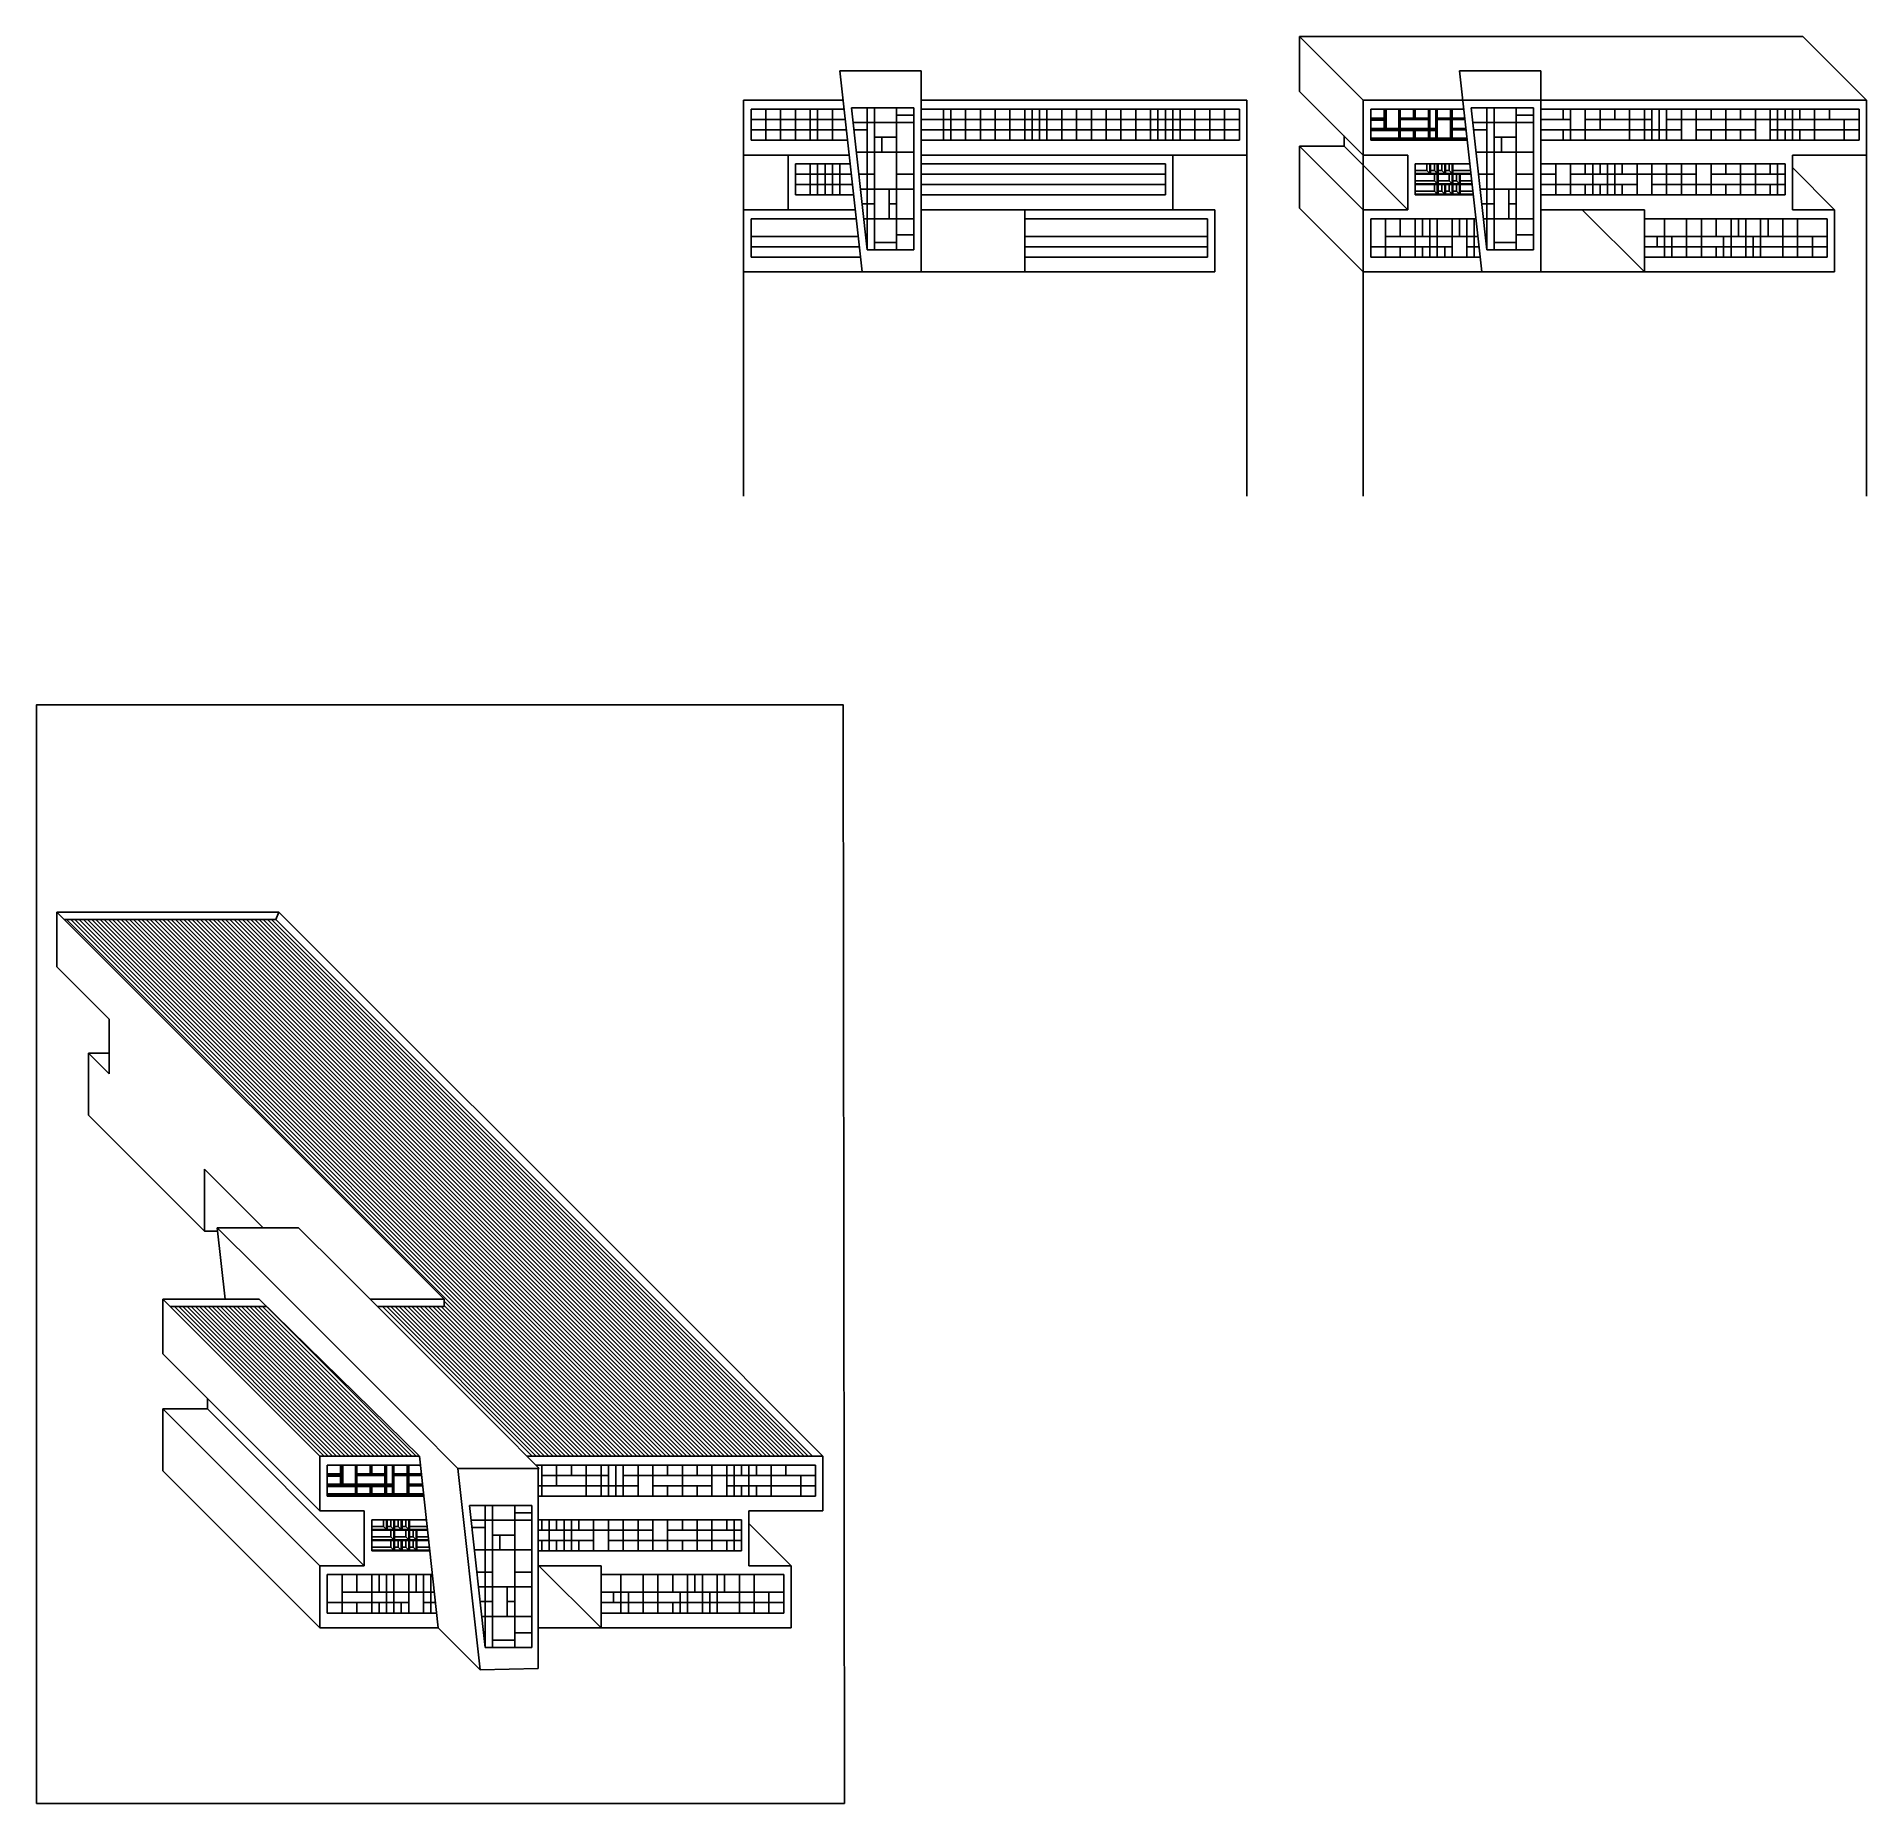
# Model space of a CAD drawing. Header units: millimetres. Extents: x 387 to 811, y 539 to 827.
# Drawn here: x 387.4 to 511.1, y 538.9 to 658.3 of the extents above; entities that cross this region are included whole.
import ezdxf

# ---------------------------------------------------------------- set-up
doc = ezdxf.new("R2010")
doc.units = ezdxf.units.MM
doc.layers.add('2 pav.', color=3, linetype='Continuous')
doc.layers.add('PAREDES EM CORTE', color=5, linetype='Continuous')

msp = doc.modelspace()

# ---------------------------------------------------------------- linework, layer by layer
at = {"layer": '2 pav.'}
for p, q in [((435.226, 627.286), (435.226, 654.034)), ((469.226, 627.286), (469.226, 654.034)), ((477.106, 627.286), (477.106, 654.034)), ((511.106, 627.286), (511.106, 654.034))]:
    msp.add_line(p, q, dxfattribs=at)
at = {"layer": 'PAREDES EM CORTE'}
for p, q in [((477.106, 654.034), (472.8, 658.34)), ((472.8, 654.64), (472.8, 658.34)), ((472.8, 658.34), (506.8, 658.34)), ((511.106, 654.034), (506.8, 658.34)), ((441.726, 656.034), (447.226, 656.034)), ((441.726, 656.034), (443.226, 642.434)), ((447.226, 642.434), (447.226, 656.034)), ((483.606, 656.034), (489.106, 656.034)), ((483.606, 656.034), (485.106, 642.434)), ((489.106, 642.434), (489.106, 656.034)), ((477.106, 650.334), (472.8, 654.64)), ((435.226, 654.034), (441.946, 654.034)), ((435.226, 650.334), (435.226, 654.034)), ((435.726, 653.434), (442.012, 653.434)), ((435.726, 651.334), (435.726, 653.434)), ((436.726, 651.334), (436.726, 653.434)), ((437.726, 651.334), (437.726, 653.434)), ((438.726, 651.334), (438.726, 653.434)), ((439.726, 651.334), (439.726, 653.434)), ((440.226, 651.334), (440.226, 653.434)), ((441.226, 651.334), (441.226, 653.434)), ((442.504, 653.534), (446.726, 653.534)), ((442.504, 653.534), (443.563, 643.934)), ((443.563, 643.934), (443.563, 653.534)), ((444.063, 643.934), (444.063, 653.534)), ((445.563, 643.934), (445.563, 653.534)), ((445.563, 653.034), (446.726, 653.034)), ((446.726, 643.934), (446.726, 653.534)), ((447.226, 654.034), (469.226, 654.034)), ((447.226, 653.434), (468.726, 653.434)), ((448.726, 651.334), (448.726, 653.434)), ((449.226, 651.334), (449.226, 653.434)), ((450.226, 651.334), (450.226, 653.434)), ((451.226, 651.334), (451.226, 653.434)), ((452.226, 651.334), (452.226, 653.434)), ((453.226, 651.334), (453.226, 653.434)), ((454.226, 651.334), (454.226, 653.434)), ((454.726, 651.334), (454.726, 653.434)), ((455.226, 651.334), (455.226, 653.434)), ((455.726, 651.334), (455.726, 653.434)), ((456.726, 651.334), (456.726, 653.434)), ((457.726, 651.334), (457.726, 653.434)), ((458.726, 651.334), (458.726, 653.434)), ((459.726, 651.334), (459.726, 653.434)), ((460.726, 651.334), (460.726, 653.434)), ((461.726, 651.334), (461.726, 653.434)), ((462.726, 651.334), (462.726, 653.434)), ((463.226, 651.334), (463.226, 653.434)), ((463.726, 651.334), (463.726, 653.434)), ((464.226, 651.334), (464.226, 653.434)), ((464.726, 651.334), (464.726, 653.434)), ((465.726, 651.334), (465.726, 653.434)), ((466.726, 651.334), (466.726, 653.434)), ((467.726, 651.334), (467.726, 653.434)), ((468.726, 651.334), (468.726, 653.434)), ((468.726, 651.334), (468.726, 653.434)), ((469.226, 650.334), (469.226, 654.034)), ((477.106, 654.034), (483.827, 654.034)), ((477.106, 650.334), (477.106, 654.034)), ((477.106, 654.034), (511.106, 654.034)), ((477.606, 653.434), (483.893, 653.434)), ((477.606, 651.334), (477.606, 653.434)), ((478.506, 652.834), (478.506, 653.434)), ((478.606, 652.034), (478.606, 653.434)), ((478.656, 652.034), (478.656, 653.434)), ((479.506, 652.134), (479.506, 653.434)), ((479.606, 652.034), (479.606, 653.434)), ((480.506, 652.834), (480.506, 653.434)), ((480.606, 652.734), (480.606, 653.434)), ((481.506, 652.834), (481.506, 653.434)), ((481.606, 652.034), (481.606, 653.434)), ((482.006, 652.134), (482.006, 653.434)), ((482.106, 651.384), (482.106, 653.434)), ((483.006, 651.334), (483.006, 653.434)), ((483.106, 651.334), (483.106, 653.434)), ((484.385, 653.534), (488.606, 653.534)), ((484.385, 653.534), (485.444, 643.934)), ((485.444, 643.934), (485.444, 653.534)), ((485.944, 643.934), (485.944, 653.534)), ((487.444, 643.934), (487.444, 653.534)), ((487.444, 653.034), (488.606, 653.034)), ((488.606, 643.934), (488.606, 653.534)), ((489.106, 654.034), (511.106, 654.034)), ((489.106, 653.434), (510.606, 653.434)), ((490.606, 652.734), (490.606, 653.434)), ((491.106, 651.334), (491.106, 653.434)), ((492.106, 651.334), (492.106, 653.434)), ((493.106, 652.034), (493.106, 653.434)), ((494.106, 652.734), (494.106, 653.434)), ((495.106, 651.334), (495.106, 653.434)), ((496.106, 651.334), (496.106, 653.434)), ((496.606, 651.334), (496.606, 653.434)), ((497.106, 651.334), (497.106, 653.434)), ((497.606, 651.334), (497.606, 653.434)), ((498.606, 651.334), (498.606, 653.434)), ((499.606, 651.334), (499.606, 653.434)), ((500.606, 652.734), (500.606, 653.434)), ((501.606, 651.334), (501.606, 653.434)), ((502.606, 652.734), (502.606, 653.434)), ((503.606, 651.334), (503.606, 653.434)), ((504.606, 651.334), (504.606, 653.434)), ((505.106, 651.334), (505.106, 653.434)), ((505.606, 652.734), (505.606, 653.434)), ((506.106, 651.334), (506.106, 653.434)), ((506.606, 652.734), (506.606, 653.434)), ((507.606, 651.334), (507.606, 653.434)), ((508.606, 652.734), (508.606, 653.434)), ((510.606, 651.334), (510.606, 653.434)), ((510.606, 651.334), (510.606, 653.434)), ((511.106, 650.334), (511.106, 654.034)), ((435.726, 652.734), (442.09, 652.734)), ((435.726, 652.034), (442.167, 652.034)), ((442.615, 652.534), (446.726, 652.534)), ((442.67, 652.034), (443.563, 652.034)), ((447.226, 652.734), (468.726, 652.734)), ((447.226, 652.034), (468.726, 652.034)), ((477.606, 652.834), (478.506, 652.834)), ((477.606, 652.734), (478.606, 652.734)), ((477.606, 652.684), (478.606, 652.684)), ((477.606, 652.134), (478.506, 652.134)), ((477.606, 652.134), (478.506, 652.134)), ((477.606, 652.034), (482.106, 652.034)), ((477.606, 651.984), (479.606, 651.984)), ((478.506, 652.834), (478.606, 652.734)), ((478.506, 652.684), (478.506, 652.134)), ((478.506, 652.134), (478.606, 652.034)), ((478.656, 652.134), (479.506, 652.134)), ((479.606, 652.034), (479.506, 652.134)), ((479.506, 651.484), (479.506, 651.984)), ((479.606, 652.834), (480.506, 652.834)), ((479.606, 652.734), (481.606, 652.734)), ((479.606, 652.134), (481.506, 652.134)), ((479.606, 651.384), (479.606, 652.034)), ((479.606, 651.984), (482.106, 651.984)), ((480.606, 652.734), (480.506, 652.834)), ((480.506, 651.484), (480.506, 651.984)), ((480.606, 652.834), (481.506, 652.834)), ((480.606, 651.384), (480.606, 651.984)), ((481.606, 652.734), (481.506, 652.834)), ((481.506, 652.134), (481.506, 652.734)), ((481.606, 652.034), (481.506, 652.134)), ((481.506, 651.484), (481.506, 651.984)), ((481.606, 652.134), (482.006, 652.134)), ((481.606, 651.384), (481.606, 651.984)), ((482.106, 652.034), (482.006, 652.134)), ((482.006, 651.484), (482.006, 651.984)), ((482.106, 652.834), (483.97, 652.834)), ((482.106, 652.734), (483.97, 652.734)), ((483.106, 652.734), (483.006, 652.834)), ((483.106, 652.134), (484.047, 652.134)), ((483.106, 652.034), (484.047, 652.034)), ((484.495, 652.534), (488.606, 652.534)), ((484.55, 652.034), (485.444, 652.034)), ((489.106, 652.734), (491.106, 652.734)), ((489.106, 652.034), (498.606, 652.034)), ((490.606, 651.334), (490.606, 652.034)), ((492.106, 652.734), (496.606, 652.734)), ((497.606, 652.734), (510.606, 652.734)), ((499.606, 652.034), (503.606, 652.034)), ((500.606, 651.334), (500.606, 652.034)), ((502.606, 651.334), (502.606, 652.034)), ((504.606, 652.034), (510.606, 652.034)), ((505.606, 651.334), (505.606, 652.034)), ((506.606, 651.334), (506.606, 652.034)), ((509.606, 651.334), (509.606, 652.734)), ((435.726, 651.334), (442.244, 651.334)), ((442.835, 650.534), (446.726, 650.534)), ((444.063, 651.534), (445.563, 651.534)), ((444.563, 650.534), (444.563, 651.534)), ((447.226, 651.334), (468.726, 651.334)), ((477.106, 646.634), (472.8, 650.94)), ((472.8, 646.74), (472.8, 650.94)), ((472.8, 650.94), (475.8, 650.94)), ((475.8, 650.94), (475.8, 651.64)), ((480.106, 646.634), (475.8, 650.94)), ((477.606, 651.484), (479.506, 651.484)), ((477.606, 651.384), (484.125, 651.384)), ((477.606, 651.334), (484.125, 651.334)), ((479.606, 651.384), (479.506, 651.484)), ((479.606, 651.484), (484.125, 651.484)), ((480.606, 651.384), (480.506, 651.484)), ((481.606, 651.384), (481.506, 651.484)), ((482.106, 651.384), (482.006, 651.484)), ((484.716, 650.534), (488.606, 650.534)), ((485.944, 651.534), (487.444, 651.534)), ((486.444, 650.534), (486.444, 651.534)), ((489.106, 651.334), (510.606, 651.334)), ((435.226, 650.334), (442.354, 650.334)), ((438.226, 646.634), (438.226, 650.334)), ((438.726, 649.734), (442.421, 649.734)), ((438.726, 647.634), (438.726, 649.734)), ((439.726, 647.634), (439.726, 649.734)), ((440.226, 647.634), (440.226, 649.734)), ((440.726, 647.634), (440.726, 649.734)), ((441.226, 647.634), (441.226, 649.734)), ((441.726, 647.634), (441.726, 649.734)), ((447.226, 650.334), (469.226, 650.334)), ((447.226, 649.734), (463.726, 649.734)), ((463.726, 647.634), (463.726, 649.734)), ((464.226, 646.634), (464.226, 650.334)), ((477.106, 650.334), (480.106, 650.334)), ((480.106, 646.634), (480.106, 650.334)), ((480.606, 649.734), (484.301, 649.734)), ((480.606, 647.634), (480.606, 649.734)), ((480.606, 649.284), (481.406, 649.284)), ((481.406, 649.284), (481.406, 649.734)), ((481.606, 649.084), (481.406, 649.284)), ((481.606, 649.084), (481.606, 649.734)), ((481.656, 649.084), (481.656, 649.734)), ((481.656, 649.284), (481.906, 649.284)), ((481.906, 649.284), (481.906, 649.734)), ((482.106, 649.084), (481.906, 649.284)), ((482.106, 649.084), (482.106, 649.734)), ((482.156, 649.084), (482.156, 649.734)), ((482.156, 649.284), (482.406, 649.284)), ((482.406, 649.284), (482.406, 649.734)), ((482.606, 649.084), (482.406, 649.284)), ((482.606, 649.084), (482.606, 649.734)), ((482.656, 649.084), (482.656, 649.734)), ((482.656, 649.284), (482.906, 649.284)), ((482.906, 649.284), (482.906, 649.734)), ((483.106, 649.084), (482.906, 649.284)), ((483.106, 649.084), (483.106, 649.734)), ((483.156, 649.084), (483.156, 649.734)), ((483.156, 649.284), (484.351, 649.284)), ((489.106, 649.734), (505.606, 649.734)), ((490.106, 647.634), (490.106, 649.734)), ((491.106, 647.634), (491.106, 649.734)), ((492.106, 649.034), (492.106, 649.734)), ((492.606, 647.634), (492.606, 649.734)), ((493.106, 649.034), (493.106, 649.734)), ((493.606, 647.634), (493.606, 649.734)), ((494.106, 647.634), (494.106, 649.734)), ((494.606, 649.034), (494.606, 649.734)), ((495.606, 647.634), (495.606, 649.734)), ((496.606, 647.634), (496.606, 649.734)), ((497.606, 647.634), (497.606, 649.734)), ((498.606, 647.634), (498.606, 649.734)), ((499.606, 649.034), (499.606, 649.734)), ((500.606, 647.634), (500.606, 649.734)), ((501.606, 649.034), (501.606, 649.734)), ((502.606, 647.634), (502.606, 649.734)), ((503.606, 647.634), (503.606, 649.734)), ((504.606, 649.034), (504.606, 649.734)), ((505.106, 647.634), (505.106, 649.734)), ((505.606, 647.634), (505.606, 649.734)), ((506.106, 646.634), (506.106, 650.334)), ((506.106, 650.334), (511.106, 650.334)), ((508.956, 646.634), (506.106, 649.484)), ((438.726, 649.034), (442.498, 649.034)), ((438.726, 648.334), (442.575, 648.334)), ((443.001, 649.034), (444.063, 649.034)), ((443.111, 648.034), (446.726, 648.034)), ((445.063, 646.034), (445.063, 648.034)), ((445.563, 649.034), (446.726, 649.034)), ((447.226, 649.034), (463.726, 649.034)), ((447.226, 648.334), (463.726, 648.334)), ((480.606, 649.084), (484.378, 649.084)), ((480.606, 649.034), (484.378, 649.034)), ((480.606, 648.584), (481.906, 648.584)), ((480.606, 648.384), (484.455, 648.384)), ((480.606, 648.334), (484.455, 648.334)), ((481.906, 648.584), (481.906, 649.034)), ((482.106, 648.384), (481.906, 648.584)), ((481.906, 647.884), (481.906, 648.334)), ((482.106, 647.684), (482.106, 649.034)), ((482.156, 647.684), (482.156, 649.034)), ((482.156, 648.584), (482.906, 648.584)), ((482.406, 647.884), (482.406, 648.334)), ((482.606, 647.684), (482.606, 648.334)), ((482.656, 647.684), (482.656, 648.334)), ((482.906, 648.584), (482.906, 649.034)), ((483.106, 648.384), (482.906, 648.584)), ((482.906, 647.884), (482.906, 648.334)), ((483.106, 648.384), (483.106, 649.034)), ((483.106, 647.634), (483.106, 648.334)), ((483.156, 648.384), (483.156, 649.034)), ((483.156, 648.584), (483.406, 648.584)), ((483.156, 647.634), (483.156, 648.334)), ((483.406, 648.584), (483.406, 649.034)), ((483.606, 648.384), (483.406, 648.584)), ((483.406, 647.884), (483.406, 648.334)), ((483.606, 648.384), (483.606, 649.034)), ((483.606, 647.684), (483.606, 648.334)), ((483.656, 648.384), (483.656, 649.034)), ((483.656, 648.584), (484.428, 648.584)), ((483.656, 647.684), (483.656, 648.334)), ((484.881, 649.034), (485.944, 649.034)), ((484.992, 648.034), (488.606, 648.034)), ((486.944, 646.034), (486.944, 648.034)), ((487.444, 649.034), (488.606, 649.034)), ((489.106, 649.034), (490.106, 649.034)), ((489.106, 648.334), (495.606, 648.334)), ((491.106, 649.034), (498.606, 649.034)), ((492.106, 647.634), (492.106, 648.334)), ((493.106, 647.634), (493.106, 648.334)), ((494.606, 647.634), (494.606, 648.334)), ((496.606, 648.334), (503.606, 648.334)), ((499.606, 649.034), (498.606, 649.034)), ((499.606, 647.634), (499.606, 649.034)), ((500.606, 649.034), (505.606, 649.034)), ((501.606, 647.634), (501.606, 648.334)), ((503.606, 648.334), (505.606, 648.334)), ((504.606, 647.634), (504.606, 648.334)), ((438.726, 647.634), (442.652, 647.634)), ((443.221, 647.034), (444.063, 647.034)), ((445.063, 647.034), (445.563, 647.034)), ((447.226, 647.634), (463.726, 647.634)), ((480.606, 647.884), (481.906, 647.884)), ((480.606, 647.684), (484.533, 647.684)), ((480.606, 647.634), (484.533, 647.634)), ((482.106, 647.684), (481.906, 647.884)), ((482.156, 647.884), (482.406, 647.884)), ((482.606, 647.684), (482.406, 647.884)), ((482.656, 647.884), (482.906, 647.884)), ((483.106, 647.684), (482.906, 647.884)), ((483.156, 647.884), (483.406, 647.884)), ((483.606, 647.684), (483.406, 647.884)), ((483.656, 647.884), (484.505, 647.884)), ((485.102, 647.034), (485.944, 647.034)), ((486.944, 647.034), (487.444, 647.034)), ((489.106, 647.634), (505.606, 647.634)), ((435.226, 646.634), (442.762, 646.634)), ((435.726, 646.034), (442.829, 646.034)), ((435.726, 643.434), (435.726, 646.034)), ((443.332, 646.034), (446.726, 646.034)), ((447.226, 646.634), (467.076, 646.634)), ((454.226, 642.434), (454.226, 646.634)), ((454.226, 646.034), (466.576, 646.034)), ((466.576, 643.434), (466.576, 646.034)), ((467.076, 642.434), (467.076, 646.634)), ((477.106, 642.434), (472.8, 646.74)), ((477.106, 646.634), (480.106, 646.634)), ((477.606, 646.034), (484.709, 646.034)), ((477.606, 643.434), (477.606, 646.034)), ((478.606, 643.434), (478.606, 646.034)), ((479.606, 644.834), (479.606, 646.034)), ((480.606, 643.434), (480.606, 646.034)), ((481.106, 644.834), (481.106, 646.034)), ((481.606, 643.434), (481.606, 646.034)), ((482.106, 643.434), (482.106, 646.034)), ((483.106, 643.434), (483.106, 646.034)), ((483.606, 644.834), (483.606, 646.034)), ((484.106, 643.434), (484.106, 646.034)), ((484.606, 643.434), (484.606, 646.034)), ((485.212, 646.034), (488.606, 646.034)), ((489.106, 646.634), (496.106, 646.634)), ((496.106, 642.434), (491.906, 646.634)), ((496.106, 642.434), (496.106, 646.634)), ((496.106, 646.034), (508.456, 646.034)), ((497.456, 643.434), (497.456, 646.034)), ((498.956, 643.434), (498.956, 646.034)), ((499.956, 643.434), (499.956, 646.034)), ((500.956, 644.834), (500.956, 646.034)), ((501.956, 643.434), (501.956, 646.034)), ((502.456, 644.834), (502.456, 646.034)), ((502.956, 643.434), (502.956, 646.034)), ((503.956, 643.434), (503.956, 646.034)), ((504.456, 644.834), (504.456, 646.034)), ((505.456, 643.434), (505.456, 646.034)), ((506.106, 646.634), (508.956, 646.634)), ((506.456, 643.434), (506.456, 646.034)), ((508.456, 643.434), (508.456, 646.034)), ((508.956, 642.434), (508.956, 646.634)), ((435.726, 644.834), (442.961, 644.834)), ((444.063, 644.434), (445.563, 644.434)), ((445.563, 644.934), (446.726, 644.934)), ((454.226, 644.834), (466.576, 644.834)), ((478.606, 644.834), (484.841, 644.834)), ((485.944, 644.434), (487.444, 644.434)), ((487.444, 644.934), (488.606, 644.934)), ((496.106, 644.834), (508.456, 644.834)), ((496.956, 644.134), (496.956, 644.834)), ((497.956, 643.434), (497.956, 644.834)), ((501.456, 643.434), (501.456, 644.834)), ((503.456, 643.434), (503.456, 644.834)), ((507.456, 643.434), (507.456, 644.834)), ((435.726, 644.134), (443.038, 644.134)), ((435.726, 643.434), (443.115, 643.434)), ((443.563, 643.934), (446.726, 643.934)), ((454.226, 644.134), (466.576, 644.134)), ((454.226, 643.434), (466.576, 643.434)), ((477.606, 644.134), (483.106, 644.134)), ((477.606, 643.434), (484.996, 643.434)), ((479.606, 643.434), (479.606, 644.134)), ((481.106, 643.434), (481.106, 644.134)), ((482.606, 643.434), (482.606, 644.134)), ((484.106, 644.134), (484.919, 644.134)), ((485.444, 643.934), (488.606, 643.934)), ((496.106, 644.134), (508.456, 644.134)), ((496.106, 643.434), (508.456, 643.434)), ((500.956, 643.434), (500.956, 644.134)), ((435.226, 642.434), (467.076, 642.434)), ((477.106, 642.434), (508.956, 642.434)), ((414.979, 573.002), (388.816, 599.164)), ((388.816, 599.164), (403.816, 599.164)), ((388.816, 599.164), (388.816, 595.464)), ((389.316, 598.664), (403.609, 598.664)), ((425.737, 562.395), (389.467, 598.664)), ((426.02, 562.395), (389.75, 598.664)), ((426.302, 562.395), (390.033, 598.664)), ((426.585, 562.395), (390.316, 598.664)), ((426.868, 562.395), (390.599, 598.664)), ((427.151, 562.395), (390.881, 598.664)), ((427.434, 562.395), (391.164, 598.664)), ((427.717, 562.395), (391.447, 598.664)), ((427.999, 562.395), (391.73, 598.664)), ((428.282, 562.395), (392.013, 598.664)), ((428.565, 562.395), (392.296, 598.664)), ((428.848, 562.395), (392.578, 598.664)), ((429.131, 562.395), (392.861, 598.664)), ((429.414, 562.395), (393.144, 598.664)), ((429.697, 562.395), (393.427, 598.664)), ((429.979, 562.395), (393.71, 598.664)), ((430.262, 562.395), (393.993, 598.664)), ((430.545, 562.395), (394.275, 598.664)), ((430.828, 562.395), (394.558, 598.664)), ((431.111, 562.395), (394.841, 598.664)), ((431.394, 562.395), (395.124, 598.664)), ((431.676, 562.395), (395.407, 598.664)), ((431.959, 562.395), (395.69, 598.664)), ((432.242, 562.395), (395.973, 598.664)), ((432.525, 562.395), (396.255, 598.664)), ((432.808, 562.395), (396.538, 598.664)), ((433.091, 562.395), (396.821, 598.664)), ((433.373, 562.395), (397.104, 598.664)), ((433.656, 562.395), (397.387, 598.664)), ((433.939, 562.395), (397.67, 598.664)), ((434.222, 562.395), (397.952, 598.664)), ((434.222, 562.395), (397.952, 598.664)), ((434.505, 562.395), (398.235, 598.664)), ((434.788, 562.395), (398.518, 598.664)), ((435.071, 562.395), (398.801, 598.664)), ((435.353, 562.395), (399.084, 598.664)), ((435.636, 562.395), (399.367, 598.664)), ((435.919, 562.395), (399.65, 598.664)), ((436.202, 562.395), (399.932, 598.664)), ((436.485, 562.395), (400.215, 598.664)), ((436.768, 562.395), (400.498, 598.664)), ((437.05, 562.395), (400.781, 598.664)), ((437.333, 562.395), (401.064, 598.664)), ((437.616, 562.395), (401.347, 598.664)), ((437.899, 562.395), (401.629, 598.664)), ((438.182, 562.395), (401.912, 598.664)), ((438.465, 562.395), (402.195, 598.664)), ((438.747, 562.395), (402.478, 598.664)), ((439.03, 562.395), (402.761, 598.664)), ((439.313, 562.395), (403.044, 598.664)), ((439.596, 562.395), (403.326, 598.664)), ((403.609, 598.664), (403.816, 599.164)), ((429.626, 572.648), (403.609, 598.664)), ((429.979, 573.002), (403.816, 599.164)), ((392.352, 591.929), (388.816, 595.464)), ((392.352, 591.929), (392.352, 588.229)), ((392.352, 588.229), (390.938, 589.643)), ((390.938, 589.643), (390.938, 585.443)), ((390.938, 589.643), (392.352, 589.643)), ((390.938, 585.443), (398.787, 577.594)), ((398.787, 581.794), (398.787, 577.594)), ((398.787, 581.794), (402.751, 577.83)), ((398.787, 577.594), (399.677, 577.594)), ((402.479, 575.002), (399.651, 577.83)), ((405.151, 577.83), (399.651, 577.83)), ((399.651, 577.83), (400.183, 573.002)), ((407.979, 575.002), (405.151, 577.83)), ((413.086, 564.395), (402.479, 575.002)), ((418.586, 564.395), (407.979, 575.002)), ((406.586, 562.395), (395.979, 573.002)), ((395.979, 573.002), (395.979, 569.302)), ((402.479, 573.002), (395.979, 573.002)), ((413.304, 562.419), (402.479, 573.002)), ((414.979, 573.002), (409.979, 573.002)), ((414.979, 573.002), (414.979, 572.502)), ((425.454, 562.395), (414.979, 572.869)), ((425.171, 562.395), (414.979, 572.587)), ((439.879, 562.395), (429.626, 572.648)), ((440.586, 562.395), (429.979, 573.002)), ((402.991, 572.502), (396.479, 572.502)), ((406.869, 562.395), (396.762, 572.502)), ((407.152, 562.395), (397.045, 572.502)), ((407.434, 562.395), (397.328, 572.502)), ((407.717, 562.395), (397.611, 572.502)), ((408, 562.395), (397.894, 572.502)), ((408.283, 562.395), (398.176, 572.502)), ((408.566, 562.395), (398.459, 572.502)), ((408.849, 562.395), (398.742, 572.502)), ((409.132, 562.395), (399.025, 572.502)), ((409.414, 562.395), (399.308, 572.502)), ((409.697, 562.395), (399.591, 572.502)), ((409.98, 562.395), (399.873, 572.502)), ((410.263, 562.395), (400.156, 572.502)), ((410.546, 562.395), (400.439, 572.502)), ((410.829, 562.395), (400.722, 572.502)), ((411.111, 562.395), (401.005, 572.502)), ((411.394, 562.395), (401.288, 572.502)), ((411.677, 562.395), (401.571, 572.502)), ((411.96, 562.395), (401.853, 572.502)), ((412.243, 562.395), (402.136, 572.502)), ((412.526, 562.395), (402.419, 572.502)), ((412.809, 562.395), (402.702, 572.502)), ((413.091, 562.395), (402.985, 572.502)), ((414.979, 572.502), (410.479, 572.502)), ((420.928, 562.395), (410.822, 572.502)), ((421.211, 562.395), (411.105, 572.502)), ((421.494, 562.395), (411.387, 572.502)), ((421.777, 562.395), (411.67, 572.502)), ((422.06, 562.395), (411.953, 572.502)), ((422.343, 562.395), (412.236, 572.502)), ((422.625, 562.395), (412.519, 572.502)), ((422.908, 562.395), (412.802, 572.502)), ((423.191, 562.395), (413.085, 572.502)), ((423.474, 562.395), (413.367, 572.502)), ((423.757, 562.395), (413.65, 572.502)), ((424.04, 562.395), (413.933, 572.502)), ((424.323, 562.395), (414.216, 572.502)), ((424.605, 562.395), (414.499, 572.502)), ((424.888, 562.395), (414.782, 572.502)), ((406.586, 558.695), (395.979, 569.302)), ((406.586, 554.995), (395.979, 565.602)), ((395.979, 565.602), (395.979, 561.402)), ((398.979, 565.602), (395.979, 565.602)), ((398.979, 565.602), (398.979, 566.302)), ((409.586, 554.995), (398.979, 565.602)), ((415.914, 561.566), (413.086, 564.395)), ((421.414, 561.566), (418.586, 564.395)), ((406.586, 562.395), (413.307, 562.395)), ((406.586, 558.695), (406.586, 562.395)), ((407.086, 561.795), (413.373, 561.795)), ((407.086, 559.695), (407.086, 561.795)), ((407.986, 561.195), (407.986, 561.795)), ((408.086, 560.395), (408.086, 561.795)), ((408.136, 560.395), (408.136, 561.795)), ((408.986, 560.495), (408.986, 561.795)), ((409.086, 560.395), (409.086, 561.795)), ((409.986, 561.195), (409.986, 561.795)), ((410.086, 561.095), (410.086, 561.795)), ((410.986, 561.195), (410.986, 561.795)), ((411.086, 560.395), (411.086, 561.795)), ((411.486, 560.495), (411.486, 561.795)), ((411.586, 559.745), (411.586, 561.795)), ((412.486, 559.695), (412.486, 561.795)), ((412.586, 559.695), (412.586, 561.795)), ((414.586, 550.795), (413.307, 562.395)), ((415.914, 561.566), (421.414, 561.566)), ((415.914, 561.566), (417.414, 547.966)), ((420.586, 562.395), (440.586, 562.395)), ((420.586, 562.395), (440.586, 562.395)), ((421.186, 561.795), (440.086, 561.795)), ((421.336, 548.045), (421.336, 561.645)), ((421.586, 559.695), (421.586, 561.795)), ((422.586, 560.395), (422.586, 561.795)), ((423.586, 561.095), (423.586, 561.795)), ((424.586, 559.695), (424.586, 561.795)), ((425.586, 559.695), (425.586, 561.795)), ((426.086, 559.695), (426.086, 561.795)), ((426.586, 559.695), (426.586, 561.795)), ((427.086, 559.695), (427.086, 561.795)), ((428.086, 559.695), (428.086, 561.795)), ((429.086, 559.695), (429.086, 561.795)), ((430.086, 561.095), (430.086, 561.795)), ((431.086, 559.695), (431.086, 561.795)), ((432.086, 561.095), (432.086, 561.795)), ((433.086, 559.695), (433.086, 561.795)), ((434.086, 559.695), (434.086, 561.795)), ((434.586, 559.695), (434.586, 561.795)), ((435.086, 561.095), (435.086, 561.795)), ((435.586, 559.695), (435.586, 561.795)), ((436.086, 561.095), (436.086, 561.795)), ((437.086, 559.695), (437.086, 561.795)), ((438.086, 561.095), (438.086, 561.795)), ((440.086, 559.695), (440.086, 561.795)), ((440.086, 559.695), (440.086, 561.795)), ((440.586, 558.695), (440.586, 562.395)), ((406.586, 550.795), (395.979, 561.402)), ((407.086, 561.195), (407.986, 561.195)), ((407.086, 561.095), (408.086, 561.095)), ((407.086, 561.045), (408.086, 561.045)), ((407.086, 560.495), (407.986, 560.495)), ((407.086, 560.495), (407.986, 560.495)), ((407.086, 560.395), (411.586, 560.395)), ((407.086, 560.345), (409.086, 560.345)), ((407.986, 561.195), (408.086, 561.095)), ((407.986, 561.045), (407.986, 560.495)), ((407.986, 560.495), (408.086, 560.395)), ((408.136, 560.495), (408.986, 560.495)), ((409.086, 560.395), (408.986, 560.495)), ((408.986, 559.845), (408.986, 560.345)), ((409.086, 561.195), (409.986, 561.195)), ((409.086, 561.095), (411.086, 561.095)), ((409.086, 560.495), (410.986, 560.495)), ((409.086, 559.745), (409.086, 560.395)), ((409.086, 560.345), (411.586, 560.345)), ((410.086, 561.095), (409.986, 561.195)), ((409.986, 559.845), (409.986, 560.345)), ((410.086, 561.195), (410.986, 561.195)), ((410.086, 559.745), (410.086, 560.345)), ((411.086, 561.095), (410.986, 561.195)), ((410.986, 560.495), (410.986, 561.095)), ((411.086, 560.395), (410.986, 560.495)), ((410.986, 559.845), (410.986, 560.345)), ((411.086, 560.495), (411.486, 560.495)), ((411.086, 559.745), (411.086, 560.345)), ((411.586, 560.395), (411.486, 560.495)), ((411.486, 559.845), (411.486, 560.345)), ((411.586, 561.195), (413.45, 561.195)), ((411.586, 561.095), (413.45, 561.095)), ((412.586, 561.095), (412.486, 561.195)), ((412.586, 560.495), (413.527, 560.495)), ((412.586, 560.395), (413.527, 560.395)), ((421.336, 560.395), (428.086, 560.395)), ((421.586, 561.095), (426.086, 561.095)), ((427.086, 561.095), (440.086, 561.095)), ((429.086, 560.395), (433.086, 560.395)), ((430.086, 559.695), (430.086, 560.395)), ((432.086, 559.695), (432.086, 560.395)), ((434.086, 560.395), (440.086, 560.395)), ((435.086, 559.695), (435.086, 560.395)), ((436.086, 559.695), (436.086, 560.395)), ((439.086, 559.695), (439.086, 561.095)), ((407.086, 559.845), (408.986, 559.845)), ((407.086, 559.745), (413.604, 559.745)), ((407.086, 559.695), (413.604, 559.695)), ((409.086, 559.745), (408.986, 559.845)), ((409.086, 559.845), (413.604, 559.845)), ((410.086, 559.745), (409.986, 559.845)), ((411.086, 559.745), (410.986, 559.845)), ((411.586, 559.745), (411.486, 559.845)), ((416.693, 559.066), (420.914, 559.066)), ((416.693, 559.066), (417.752, 549.466)), ((417.752, 549.466), (417.752, 559.066)), ((418.252, 549.466), (418.252, 559.066)), ((419.752, 549.466), (419.752, 559.066)), ((420.914, 549.466), (420.914, 559.066)), ((421.336, 559.695), (440.086, 559.695)), ((406.586, 558.695), (409.586, 558.695)), ((409.586, 554.995), (409.586, 558.695)), ((410.086, 558.095), (413.781, 558.095)), ((410.086, 555.995), (410.086, 558.095)), ((410.886, 557.645), (410.886, 558.095)), ((411.086, 557.445), (411.086, 558.095)), ((411.136, 557.445), (411.136, 558.095)), ((411.386, 557.645), (411.386, 558.095)), ((411.586, 557.445), (411.586, 558.095)), ((411.636, 557.445), (411.636, 558.095)), ((411.886, 557.645), (411.886, 558.095)), ((412.086, 557.445), (412.086, 558.095)), ((412.136, 557.445), (412.136, 558.095)), ((412.386, 557.645), (412.386, 558.095)), ((412.586, 557.445), (412.586, 558.095)), ((412.636, 557.445), (412.636, 558.095)), ((416.803, 558.066), (420.914, 558.066)), ((419.752, 558.566), (420.914, 558.566)), ((421.336, 558.095), (435.086, 558.095)), ((421.586, 557.395), (421.586, 558.095)), ((422.086, 555.995), (422.086, 558.095)), ((422.586, 557.395), (422.586, 558.095)), ((423.086, 555.995), (423.086, 558.095)), ((423.586, 555.995), (423.586, 558.095)), ((424.086, 557.395), (424.086, 558.095)), ((425.086, 555.995), (425.086, 558.095)), ((426.086, 555.995), (426.086, 558.095)), ((427.086, 555.995), (427.086, 558.095)), ((428.086, 555.995), (428.086, 558.095)), ((429.086, 557.395), (429.086, 558.095)), ((430.086, 555.995), (430.086, 558.095)), ((431.086, 557.395), (431.086, 558.095)), ((432.086, 555.995), (432.086, 558.095)), ((433.086, 555.995), (433.086, 558.095)), ((434.086, 557.395), (434.086, 558.095)), ((434.586, 555.995), (434.586, 558.095)), ((435.086, 555.995), (435.086, 558.095)), ((435.586, 554.995), (435.586, 558.695)), ((435.586, 558.695), (440.586, 558.695)), ((438.436, 554.995), (435.586, 557.845)), ((410.086, 557.645), (410.886, 557.645)), ((410.086, 557.445), (413.858, 557.445)), ((410.086, 557.395), (413.858, 557.395)), ((410.086, 556.945), (411.386, 556.945)), ((410.086, 556.745), (413.935, 556.745)), ((410.086, 556.695), (413.935, 556.695)), ((411.086, 557.445), (410.886, 557.645)), ((411.136, 557.645), (411.386, 557.645)), ((411.586, 557.445), (411.386, 557.645)), ((411.386, 556.945), (411.386, 557.395)), ((411.586, 556.745), (411.386, 556.945)), ((411.386, 556.245), (411.386, 556.695)), ((411.586, 556.045), (411.586, 557.395)), ((411.636, 557.645), (411.886, 557.645)), ((411.636, 556.045), (411.636, 557.395)), ((411.636, 556.945), (412.386, 556.945)), ((412.086, 557.445), (411.886, 557.645)), ((411.886, 556.245), (411.886, 556.695)), ((412.086, 556.045), (412.086, 556.695)), ((412.136, 557.645), (412.386, 557.645)), ((412.136, 556.045), (412.136, 556.695)), ((412.586, 557.445), (412.386, 557.645)), ((412.386, 556.945), (412.386, 557.395)), ((412.586, 556.745), (412.386, 556.945)), ((412.386, 556.245), (412.386, 556.695)), ((412.586, 556.745), (412.586, 557.395)), ((412.586, 555.995), (412.586, 556.695)), ((412.636, 557.645), (413.83, 557.645)), ((412.636, 556.745), (412.636, 557.395)), ((412.636, 556.945), (412.886, 556.945)), ((412.636, 555.995), (412.636, 556.695)), ((412.886, 556.945), (412.886, 557.395)), ((413.086, 556.745), (412.886, 556.945)), ((412.886, 556.245), (412.886, 556.695)), ((413.086, 556.745), (413.086, 557.395)), ((413.086, 556.045), (413.086, 556.695)), ((413.136, 556.745), (413.136, 557.395)), ((413.136, 556.945), (413.908, 556.945)), ((413.136, 556.045), (413.136, 556.695)), ((416.859, 557.566), (417.752, 557.566)), ((418.252, 557.066), (419.752, 557.066)), ((418.752, 556.066), (418.752, 557.066)), ((421.336, 557.395), (428.086, 557.395)), ((421.336, 556.695), (425.086, 556.695)), ((421.586, 555.995), (421.586, 556.695)), ((422.586, 555.995), (422.586, 556.695)), ((424.086, 555.995), (424.086, 556.695)), ((426.086, 556.695), (433.086, 556.695)), ((429.086, 557.395), (428.086, 557.395)), ((429.086, 555.995), (429.086, 557.395)), ((430.086, 557.395), (435.086, 557.395)), ((431.086, 555.995), (431.086, 556.695)), ((433.086, 556.695), (435.086, 556.695)), ((434.086, 555.995), (434.086, 556.695)), ((410.086, 556.245), (411.386, 556.245)), ((410.086, 556.045), (414.012, 556.045)), ((410.086, 555.995), (414.012, 555.995)), ((411.586, 556.045), (411.386, 556.245)), ((411.636, 556.245), (411.886, 556.245)), ((412.086, 556.045), (411.886, 556.245)), ((412.136, 556.245), (412.386, 556.245)), ((412.586, 556.045), (412.386, 556.245)), ((412.636, 556.245), (412.886, 556.245)), ((413.086, 556.045), (412.886, 556.245)), ((413.136, 556.245), (413.985, 556.245)), ((417.024, 556.066), (420.914, 556.066)), ((421.336, 555.995), (435.086, 555.995)), ((406.586, 554.995), (409.586, 554.995)), ((406.586, 554.995), (406.586, 550.795)), ((407.086, 554.395), (414.189, 554.395)), ((407.086, 551.795), (407.086, 554.395)), ((408.086, 551.795), (408.086, 554.395)), ((409.086, 553.195), (409.086, 554.395)), ((410.086, 551.795), (410.086, 554.395)), ((410.586, 553.195), (410.586, 554.395)), ((411.086, 551.795), (411.086, 554.395)), ((411.586, 551.795), (411.586, 554.395)), ((412.586, 551.795), (412.586, 554.395)), ((413.086, 553.195), (413.086, 554.395)), ((413.586, 551.795), (413.586, 554.395)), ((414.086, 551.795), (414.086, 554.395)), ((417.189, 554.566), (418.252, 554.566)), ((419.752, 554.566), (420.914, 554.566)), ((421.386, 554.995), (425.586, 554.995)), ((425.586, 550.795), (421.386, 554.995)), ((425.586, 550.795), (425.586, 554.995)), ((425.586, 554.395), (437.936, 554.395)), ((426.936, 551.795), (426.936, 554.395)), ((428.436, 551.795), (428.436, 554.395)), ((429.436, 551.795), (429.436, 554.395)), ((430.436, 553.195), (430.436, 554.395)), ((431.436, 551.795), (431.436, 554.395)), ((431.936, 553.195), (431.936, 554.395)), ((432.436, 551.795), (432.436, 554.395)), ((433.436, 551.795), (433.436, 554.395)), ((433.936, 553.195), (433.936, 554.395)), ((434.936, 551.795), (434.936, 554.395)), ((435.586, 554.995), (438.436, 554.995)), ((435.936, 551.795), (435.936, 554.395)), ((437.936, 551.795), (437.936, 554.395)), ((438.436, 550.795), (438.436, 554.995)), ((408.086, 553.195), (414.321, 553.195)), ((417.3, 553.566), (420.914, 553.566)), ((419.252, 551.566), (419.252, 553.566)), ((425.586, 553.195), (437.936, 553.195)), ((426.436, 552.495), (426.436, 553.195)), ((427.436, 551.795), (427.436, 553.195)), ((430.936, 551.795), (430.936, 553.195)), ((432.936, 551.795), (432.936, 553.195)), ((436.936, 551.795), (436.936, 553.195)), ((407.086, 552.495), (412.586, 552.495)), ((407.086, 551.795), (414.476, 551.795)), ((409.086, 551.795), (409.086, 552.495)), ((410.586, 551.795), (410.586, 552.495)), ((412.086, 551.795), (412.086, 552.495)), ((413.586, 552.495), (414.398, 552.495)), ((417.41, 552.566), (418.252, 552.566)), ((417.52, 551.566), (420.914, 551.566)), ((419.252, 552.566), (419.752, 552.566)), ((425.586, 552.495), (437.936, 552.495)), ((425.586, 551.795), (437.936, 551.795)), ((430.436, 551.795), (430.436, 552.495)), ((406.586, 550.795), (414.586, 550.795)), ((417.414, 547.966), (414.586, 550.795)), ((419.752, 550.466), (420.914, 550.466)), ((421.336, 550.795), (438.436, 550.795)), ((417.752, 549.466), (420.914, 549.466)), ((418.252, 549.966), (419.752, 549.966)), ((417.414, 547.966), (421.336, 548.045))]:
    msp.add_line(p, q, dxfattribs=at)
msp.add_lwpolyline([(442.04, 538.928), (441.94, 613.178), (387.44, 613.178), (387.44, 538.928)], close=True, dxfattribs=at)

doc.saveas('drawing.dxf')
